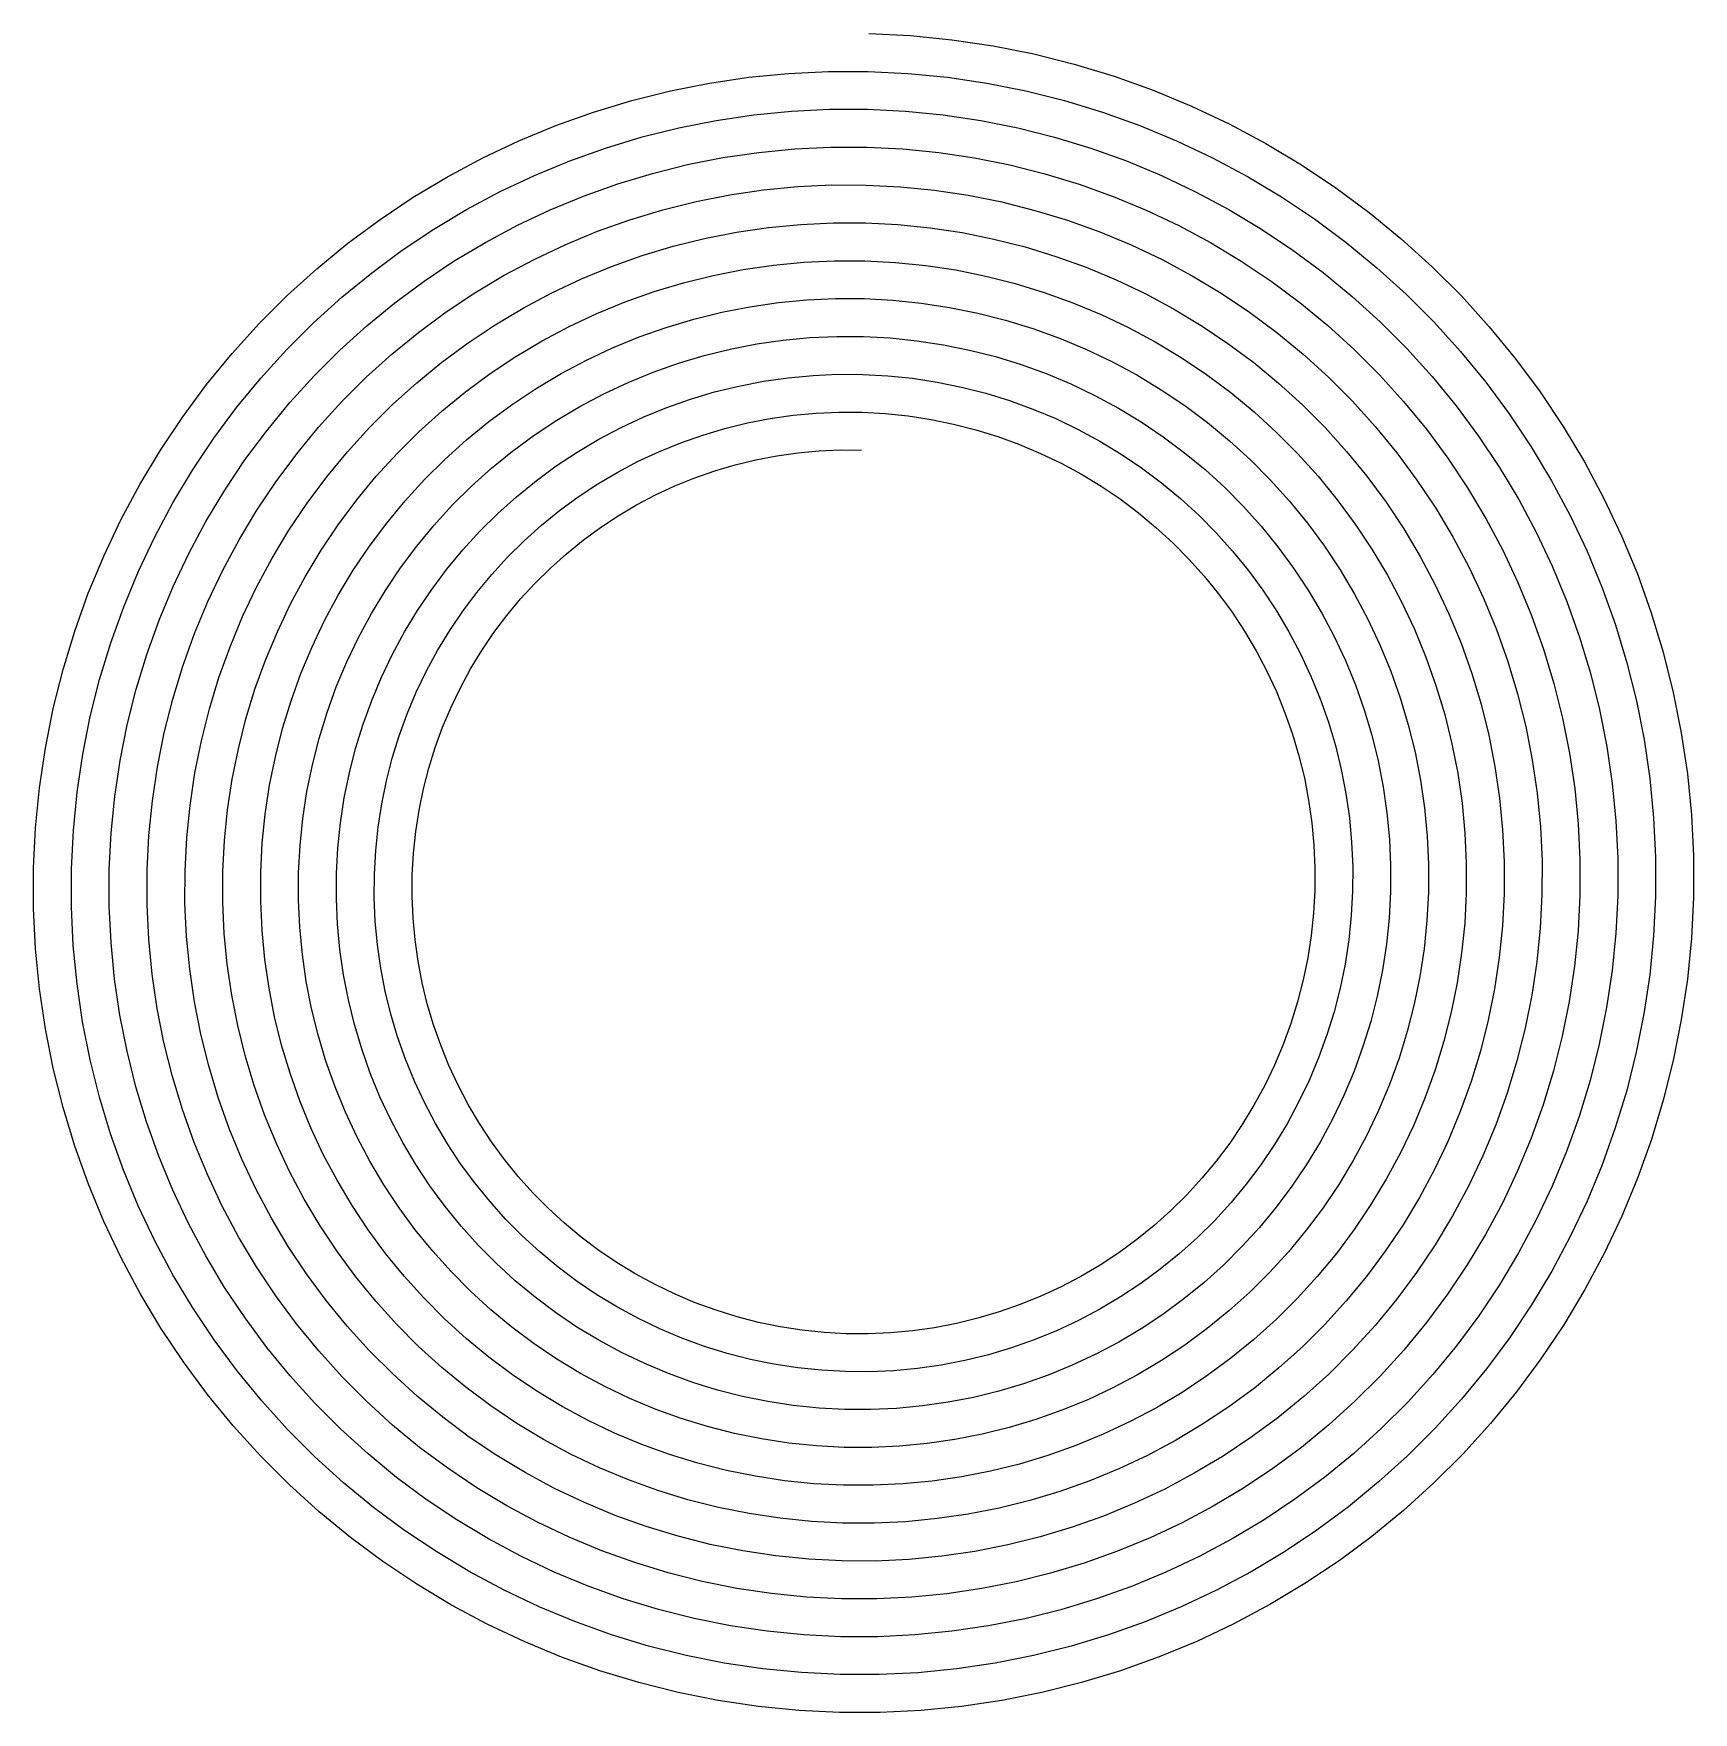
# Model space of a CAD drawing. Extents: x -13 to 13.3, y -13.1 to 13.4.
import ezdxf

# ---------------------------------------------------------------- set-up
doc = ezdxf.new("R2010")
doc.units = 0

msp = doc.modelspace()

# ---------------------------------------------------------------- linework, layer by layer
at = {"layer": 'NFC_COIL'}
for p, q in [((0.2347, 13.448), (0.894, 13.4156)), ((0.894, 13.4156), (1.5507, 13.3509)), ((1.5507, 13.3509), (2.2031, 13.2541)), ((2.2031, 13.2541), (2.8498, 13.1254)), ((2.8498, 13.1254), (3.4892, 12.9653)), ((-1.6652, 12.7558), (-1.0369, 12.8175)), ((-1.0369, 12.8175), (-0.4066, 12.8483)), ((-0.4066, 12.8483), (0.2243, 12.848)), ((0.2243, 12.848), (0.8541, 12.8169)), ((0.8541, 12.8169), (1.4814, 12.7549)), ((3.4892, 12.9653), (4.1197, 12.774)), ((4.1197, 12.774), (4.7399, 12.5521)), ((-3.5227, 12.387), (-2.9096, 12.5403)), ((-2.9096, 12.5403), (-2.2899, 12.6634)), ((-2.2899, 12.6634), (-1.6652, 12.7558)), ((1.4814, 12.7549), (2.1047, 12.6622)), ((2.1047, 12.6622), (2.7225, 12.5391)), ((2.7225, 12.5391), (3.3333, 12.3859)), ((4.7399, 12.5521), (5.3482, 12.3001)), ((-4.1277, 12.2036), (-3.5227, 12.387)), ((-0.9885, 12.2195), (-0.3876, 12.2486)), ((-0.3876, 12.2486), (0.2138, 12.2481)), ((0.2138, 12.2481), (0.8142, 12.2182)), ((3.3333, 12.3859), (3.9356, 12.2029)), ((5.3482, 12.3001), (5.9432, 12.0186)), ((-5.3079, 11.7488), (-4.7233, 11.9908)), ((-4.7233, 11.9908), (-4.1277, 12.2036)), ((-2.774, 11.9559), (-2.1831, 12.0729)), ((-2.1831, 12.0729), (-1.5875, 12.1609)), ((-1.5875, 12.1609), (-0.9885, 12.2195)), ((0.8142, 12.2182), (1.4122, 12.1589)), ((1.4122, 12.1589), (2.0063, 12.0703)), ((2.0063, 12.0703), (2.5952, 11.9528)), ((3.9356, 12.2029), (4.5279, 11.9907)), ((4.5279, 11.9907), (5.109, 11.7498)), ((5.9432, 12.0186), (6.5235, 11.7084)), ((-5.8801, 11.4784), (-5.3079, 11.7488)), ((-3.9355, 11.6353), (-3.3586, 11.8098)), ((-3.3586, 11.8098), (-2.774, 11.9559)), ((2.5952, 11.9528), (3.1773, 11.8065)), ((3.1773, 11.8065), (3.7514, 11.6319)), ((5.109, 11.7498), (5.6773, 11.4808)), ((6.5235, 11.7084), (7.0877, 11.3703)), ((-6.4386, 11.1801), (-5.8801, 11.4784)), ((-4.5034, 11.4325), (-3.9355, 11.6353)), ((-2.6384, 11.3714), (-2.0764, 11.4825)), ((-2.0764, 11.4825), (-1.5099, 11.5659)), ((-1.5099, 11.5659), (-0.9401, 11.6214)), ((-0.9401, 11.6214), (-0.3686, 11.6489)), ((-0.3686, 11.6489), (0.2033, 11.6482)), ((0.2033, 11.6482), (0.7743, 11.6195)), ((0.7743, 11.6195), (1.343, 11.5629)), ((1.343, 11.5629), (1.908, 11.4784)), ((1.908, 11.4784), (2.4679, 11.3664)), ((3.7514, 11.6319), (4.316, 11.4294)), ((5.6773, 11.4808), (6.2315, 11.1843)), ((-6.982, 10.8547), (-6.4386, 11.1801)), ((-5.6066, 10.9444), (-5.0609, 11.202)), ((-5.0609, 11.202), (-4.5034, 11.4325)), ((-3.7432, 11.0669), (-3.1944, 11.2327)), ((-3.1944, 11.2327), (-2.6384, 11.3714)), ((2.4679, 11.3664), (3.0214, 11.2271)), ((3.0214, 11.2271), (3.5672, 11.0609)), ((4.316, 11.4294), (4.8697, 11.1996)), ((4.8697, 11.1996), (5.4113, 10.943)), ((6.2315, 11.1843), (6.7703, 10.8611)), ((7.0877, 11.3703), (7.6344, 11.0049)), ((-6.1392, 10.6602), (-5.6066, 10.9444)), ((-4.2835, 10.8743), (-3.7432, 11.0669)), ((-1.9696, 10.8921), (-1.4322, 10.971)), ((-1.4322, 10.971), (-0.8918, 11.0234)), ((-0.8918, 11.0234), (-0.3496, 11.0492)), ((-0.3496, 11.0492), (0.1928, 11.0483)), ((0.1928, 11.0483), (0.7344, 11.0209)), ((0.7344, 11.0209), (1.2738, 10.9669)), ((1.2738, 10.9669), (1.8096, 10.8866)), ((3.5672, 11.0609), (4.104, 10.8681)), ((5.4113, 10.943), (5.9395, 10.6602)), ((7.6344, 11.0049), (8.1623, 10.6134)), ((-7.5089, 10.5028), (-6.982, 10.8547)), ((-6.6574, 10.35), (-6.1392, 10.6602)), ((-5.333, 10.4104), (-4.8138, 10.6552)), ((-4.8138, 10.6552), (-4.2835, 10.8743)), ((-3.551, 10.4985), (-3.0303, 10.6556)), ((-3.0303, 10.6556), (-2.5027, 10.7869)), ((-2.5027, 10.7869), (-1.9696, 10.8921)), ((1.8096, 10.8866), (2.3406, 10.7801)), ((2.3406, 10.7801), (2.8655, 10.6477)), ((2.8655, 10.6477), (3.3831, 10.4898)), ((4.104, 10.8681), (4.6305, 10.6494)), ((4.6305, 10.6494), (5.1454, 10.4051)), ((5.9395, 10.6602), (6.4529, 10.3519)), ((6.7703, 10.8611), (7.2924, 10.5119)), ((-8.0181, 10.1254), (-7.5089, 10.5028)), ((-5.8397, 10.1402), (-5.333, 10.4104)), ((-4.0636, 10.316), (-3.551, 10.4985)), ((-1.8628, 10.3017), (-1.3545, 10.376)), ((-1.3545, 10.376), (-0.8434, 10.4253)), ((-0.8434, 10.4253), (-0.3307, 10.4495)), ((-0.3307, 10.4495), (0.1824, 10.4484)), ((0.1824, 10.4484), (0.6945, 10.4222)), ((0.6945, 10.4222), (1.2045, 10.3709)), ((3.3831, 10.4898), (3.8921, 10.3068)), ((5.1454, 10.4051), (5.6474, 10.136)), ((7.2924, 10.5119), (7.7966, 10.1377)), ((8.1623, 10.6134), (8.6702, 10.1965)), ((-8.5084, 9.7233), (-8.0181, 10.1254)), ((-7.1599, 10.0147), (-6.6574, 10.35)), ((-6.3328, 9.8454), (-5.8397, 10.1402)), ((-5.0594, 9.8764), (-4.5668, 10.1085)), ((-4.5668, 10.1085), (-4.0636, 10.316)), ((-2.8662, 10.0785), (-2.3671, 10.2024)), ((-2.3671, 10.2024), (-1.8628, 10.3017)), ((1.2045, 10.3709), (1.7112, 10.2947)), ((1.7112, 10.2947), (2.2133, 10.1937)), ((2.2133, 10.1937), (2.7096, 10.0683)), ((3.8921, 10.3068), (4.3912, 10.0991)), ((5.6474, 10.136), (6.1355, 9.8427)), ((6.4529, 10.3519), (6.9504, 10.019)), ((7.7966, 10.1377), (8.2816, 9.7394)), ((8.6702, 10.1965), (9.1569, 9.7554)), ((-7.6456, 9.655), (-7.1599, 10.0147)), ((-6.811, 9.5266), (-6.3328, 9.8454)), ((-5.5403, 9.6203), (-5.0594, 9.8764)), ((-3.8437, 9.7578), (-3.3588, 9.9302)), ((-3.3588, 9.9302), (-2.8662, 10.0785)), ((-0.795, 9.8273), (-0.3117, 9.8498)), ((-0.3117, 9.8498), (0.1719, 9.8485)), ((0.1719, 9.8485), (0.6546, 9.8235)), ((2.7096, 10.0683), (3.1989, 9.9188)), ((3.1989, 9.9188), (3.6801, 9.7455)), ((4.3912, 10.0991), (4.8794, 9.8673)), ((4.8794, 9.8673), (5.3554, 9.6119)), ((6.1355, 9.8427), (6.6084, 9.526)), ((6.9504, 10.019), (7.4308, 9.6621)), ((-8.9785, 9.2975), (-8.5084, 9.7233)), ((-8.1132, 9.2718), (-7.6456, 9.655)), ((-6.0082, 9.3408), (-5.5403, 9.6203)), ((-4.3198, 9.5617), (-3.8437, 9.7578)), ((-2.7021, 9.5014), (-2.2315, 9.618)), ((-2.2315, 9.618), (-1.7561, 9.7113)), ((-1.7561, 9.7113), (-1.2768, 9.7811)), ((-1.2768, 9.7811), (-0.795, 9.8273)), ((0.6546, 9.8235), (1.1353, 9.7749)), ((1.1353, 9.7749), (1.6128, 9.7028)), ((1.6128, 9.7028), (2.086, 9.6074)), ((2.086, 9.6074), (2.5537, 9.489)), ((3.6801, 9.7455), (4.152, 9.5489)), ((5.3554, 9.6119), (5.8181, 9.3336)), ((7.4308, 9.6621), (7.8929, 9.2823)), ((8.2816, 9.7394), (8.7463, 9.3179)), ((9.1569, 9.7554), (9.6212, 9.2911)), ((-7.2731, 9.1846), (-6.811, 9.5266)), ((-6.462, 9.0385), (-6.0082, 9.3408)), ((-5.2409, 9.1003), (-4.7859, 9.3424)), ((-4.7859, 9.3424), (-4.3198, 9.5617)), ((-3.6238, 9.1995), (-3.1665, 9.3618)), ((-3.1665, 9.3618), (-2.7021, 9.5014)), ((2.5537, 9.489), (3.0147, 9.3478)), ((3.0147, 9.3478), (3.4681, 9.1842)), ((4.152, 9.5489), (4.6134, 9.3295)), ((4.6134, 9.3295), (5.0634, 9.0878)), ((5.8181, 9.3336), (6.2664, 9.033)), ((6.6084, 9.526), (7.065, 9.1865)), ((8.7463, 9.3179), (9.1896, 8.8743)), ((-9.4273, 8.8489), (-8.9785, 9.2975)), ((-8.5617, 8.8659), (-8.1132, 9.2718)), ((-7.7181, 8.8202), (-7.2731, 9.1846)), ((-5.6836, 8.8362), (-5.2409, 9.1003)), ((-4.0727, 9.0149), (-3.6238, 9.1995)), ((-2.0959, 9.0335), (-1.6493, 9.1208)), ((-1.6493, 9.1208), (-1.1992, 9.1861)), ((-1.1992, 9.1861), (-0.7466, 9.2292)), ((-0.7466, 9.2292), (-0.2927, 9.2501)), ((-0.2927, 9.2501), (0.1614, 9.2486)), ((0.1614, 9.2486), (0.6147, 9.2249)), ((0.6147, 9.2249), (1.0661, 9.1789)), ((1.0661, 9.1789), (1.5144, 9.1109)), ((1.5144, 9.1109), (1.9587, 9.0211)), ((3.4681, 9.1842), (3.9127, 8.9987)), ((5.0634, 9.0878), (5.5007, 8.8244)), ((7.065, 9.1865), (7.5042, 8.8252)), ((7.8929, 9.2823), (8.3356, 8.8804)), ((9.6212, 9.2911), (10.0619, 8.8047)), ((-9.8537, 8.3787), (-9.4273, 8.8489)), ((-8.9898, 8.4383), (-8.5617, 8.8659)), ((-8.1449, 8.4343), (-7.7181, 8.8202)), ((-6.9006, 8.7143), (-6.462, 9.0385)), ((-6.1131, 8.5505), (-5.6836, 8.8362)), ((-4.9414, 8.5804), (-4.5123, 8.8084)), ((-4.5123, 8.8084), (-4.0727, 9.0149)), ((-3.4039, 8.6413), (-2.9743, 8.7934)), ((-2.9743, 8.7934), (-2.5379, 8.9243)), ((-2.5379, 8.9243), (-2.0959, 9.0335)), ((1.9587, 9.0211), (2.3977, 8.9096)), ((2.3977, 8.9096), (2.8306, 8.7767)), ((3.9127, 8.9987), (4.3475, 8.7916)), ((4.3475, 8.7916), (4.7713, 8.5636)), ((5.5007, 8.8244), (5.9244, 8.54)), ((6.2664, 9.033), (6.6992, 8.7109)), ((7.5042, 8.8252), (7.925, 8.443)), ((8.3356, 8.8804), (8.758, 8.4575)), ((9.1896, 8.8743), (9.6104, 8.4096)), ((10.0619, 8.8047), (10.4782, 8.2975)), ((-7.323, 8.3687), (-6.9006, 8.7143)), ((-6.5282, 8.2439), (-6.1131, 8.5505)), ((-5.359, 8.3315), (-4.9414, 8.5804)), ((-3.8257, 8.4681), (-3.4039, 8.6413)), ((-1.9603, 8.449), (-1.5425, 8.5304)), ((-1.5425, 8.5304), (-1.1215, 8.5912)), ((-1.1215, 8.5912), (-0.6982, 8.6312)), ((-0.6982, 8.6312), (-0.2737, 8.6504)), ((-0.2737, 8.6504), (0.151, 8.6487)), ((0.151, 8.6487), (0.5748, 8.6262)), ((0.5748, 8.6262), (0.9969, 8.5829)), ((0.9969, 8.5829), (1.416, 8.5191)), ((1.416, 8.5191), (1.8314, 8.4347)), ((2.8306, 8.7767), (3.2562, 8.6229)), ((3.2562, 8.6229), (3.6735, 8.4484)), ((4.7713, 8.5636), (5.1833, 8.3152)), ((5.9244, 8.54), (6.3334, 8.2353)), ((6.6992, 8.7109), (7.1155, 8.3681)), ((-10.2567, 7.888), (-9.8537, 8.3787)), ((-9.3966, 7.9901), (-8.9898, 8.4383)), ((-8.5523, 8.0277), (-8.1449, 8.4343)), ((-7.7281, 8.0027), (-7.323, 8.3687)), ((-5.7641, 8.0624), (-5.359, 8.3315)), ((-4.642, 8.0605), (-4.2388, 8.2743)), ((-4.2388, 8.2743), (-3.8257, 8.4681)), ((-2.782, 8.2251), (-2.3738, 8.3471)), ((-2.3738, 8.3471), (-1.9603, 8.449)), ((1.8314, 8.4347), (2.2418, 8.3302)), ((2.2418, 8.3302), (2.6464, 8.2057)), ((3.6735, 8.4484), (4.0815, 8.2538)), ((4.0815, 8.2538), (4.4793, 8.0395)), ((5.1833, 8.3152), (5.5824, 8.047)), ((7.1155, 8.3681), (7.5144, 8.0055)), ((7.925, 8.443), (8.3264, 8.0407)), ((8.758, 8.4575), (9.1589, 8.0145)), ((9.6104, 8.4096), (10.0078, 7.925)), ((10.4782, 8.2975), (10.8689, 7.7706)), ((-9.781, 7.5222), (-9.3966, 7.9901)), ((-8.9395, 7.6014), (-8.5523, 8.0277)), ((-8.1149, 7.617), (-7.7281, 8.0027)), ((-6.9279, 7.9172), (-6.5282, 8.2439)), ((-6.1557, 7.7735), (-5.7641, 8.0624)), ((-5.0344, 7.8269), (-4.642, 8.0605)), ((-3.5787, 7.9213), (-3.184, 8.083)), ((-3.184, 8.083), (-2.782, 8.2251)), ((-1.4358, 7.94), (-1.0438, 7.9962)), ((-1.0438, 7.9962), (-0.6499, 8.0331)), ((-0.6499, 8.0331), (-0.2548, 8.0507)), ((-0.2548, 8.0507), (0.1405, 8.0488)), ((0.1405, 8.0488), (0.5349, 8.0275)), ((0.5349, 8.0275), (0.9277, 7.9869)), ((0.9277, 7.9869), (1.3177, 7.9272)), ((2.6464, 8.2057), (3.0442, 8.0616)), ((3.0442, 8.0616), (3.4342, 7.8982)), ((4.4793, 8.0395), (4.8659, 7.806)), ((5.5824, 8.047), (5.9677, 7.7597)), ((6.3334, 8.2353), (6.7269, 7.911)), ((7.5144, 8.0055), (7.8948, 7.6239)), ((8.3264, 8.0407), (8.7073, 7.6193)), ((9.1589, 8.0145), (9.5374, 7.5525)), ((-10.6352, 7.3779), (-10.2567, 7.888)), ((-7.3113, 7.5711), (-6.9279, 7.9172)), ((-6.5328, 7.4656), (-6.1557, 7.7735)), ((-5.4152, 7.5743), (-5.0344, 7.8269)), ((-4.3426, 7.5405), (-3.9652, 7.7403)), ((-3.9652, 7.7403), (-3.5787, 7.9213)), ((-2.5898, 7.6567), (-2.2097, 7.77)), ((-2.2097, 7.77), (-1.8247, 7.8645)), ((-1.8247, 7.8645), (-1.4358, 7.94)), ((1.3177, 7.9272), (1.7041, 7.8484)), ((1.7041, 7.8484), (2.0859, 7.7508)), ((2.0859, 7.7508), (2.4622, 7.6346)), ((3.4342, 7.8982), (3.8156, 7.716)), ((3.8156, 7.716), (4.1873, 7.5153)), ((4.8659, 7.806), (5.2404, 7.554)), ((5.9677, 7.7597), (6.3382, 7.4539)), ((6.7269, 7.911), (7.1037, 7.568)), ((10.0078, 7.925), (10.3808, 7.4216)), ((10.8689, 7.7706), (11.2331, 7.2254)), ((-10.1422, 7.0359), (-9.781, 7.5222)), ((-9.3054, 7.1564), (-8.9395, 7.6014)), ((-8.4824, 7.2127), (-8.1149, 7.617)), ((-7.6774, 7.2064), (-7.3113, 7.5711)), ((-6.8945, 7.1394), (-6.5328, 7.4656)), ((-5.7832, 7.3031), (-5.4152, 7.5743)), ((-4.7099, 7.3223), (-4.3426, 7.5405)), ((-3.3317, 7.3745), (-2.9641, 7.5248)), ((-2.9641, 7.5248), (-2.5898, 7.6567)), ((-0.6015, 7.4351), (-0.2358, 7.451)), ((-0.2358, 7.451), (0.13, 7.4489)), ((0.13, 7.4489), (0.4951, 7.4288)), ((2.4622, 7.6346), (2.8322, 7.5002)), ((2.8322, 7.5002), (3.195, 7.3479)), ((4.1873, 7.5153), (4.5485, 7.2969)), ((5.2404, 7.554), (5.6019, 7.2841)), ((6.3382, 7.4539), (6.6931, 7.1305)), ((7.1037, 7.568), (7.4632, 7.2071)), ((7.8948, 7.6239), (8.2558, 7.2242)), ((8.7073, 7.6193), (9.067, 7.18)), ((9.5374, 7.5525), (9.8927, 7.0727)), ((-10.9884, 6.8496), (-10.6352, 7.3779)), ((-8.8298, 6.7907), (-8.4824, 7.2127)), ((-8.0253, 6.824), (-7.6774, 7.2064)), ((-6.1377, 7.0141), (-5.7832, 7.3031)), ((-5.0662, 7.0862), (-4.7099, 7.3223)), ((-4.0431, 7.0206), (-3.6916, 7.2063)), ((-3.6916, 7.2063), (-3.3317, 7.3745)), ((-2.3975, 7.0883), (-2.0456, 7.1929)), ((-2.0456, 7.1929), (-1.6891, 7.2801)), ((-1.6891, 7.2801), (-1.329, 7.3496)), ((-1.329, 7.3496), (-0.9662, 7.4013)), ((-0.9662, 7.4013), (-0.6015, 7.4351)), ((0.4951, 7.4288), (0.8584, 7.3909)), ((0.8584, 7.3909), (1.2193, 7.3353)), ((1.2193, 7.3353), (1.5767, 7.262)), ((1.5767, 7.262), (1.93, 7.1714)), ((3.195, 7.3479), (3.5496, 7.1781)), ((4.5485, 7.2969), (4.8984, 7.061)), ((5.6019, 7.2841), (5.9495, 6.9969)), ((7.4632, 7.2071), (7.8043, 6.8291)), ((8.2558, 7.2242), (8.5967, 6.8075)), ((10.3808, 7.4216), (10.7285, 6.9008)), ((11.2331, 7.2254), (11.5701, 6.6632)), ((-10.4792, 6.5322), (-10.1422, 7.0359)), ((-9.6492, 6.6939), (-9.3054, 7.1564)), ((-7.2399, 6.7958), (-6.8945, 7.1394)), ((-6.4777, 6.7078), (-6.1377, 7.0141)), ((-5.4107, 6.8327), (-5.0662, 7.0862)), ((-4.3853, 6.8177), (-4.0431, 7.0206)), ((-3.0846, 6.8277), (-2.7442, 6.9665)), ((-2.7442, 6.9665), (-2.3975, 7.0883)), ((1.93, 7.1714), (2.2781, 7.0636)), ((2.2781, 7.0636), (2.6203, 6.9389)), ((2.6203, 6.9389), (2.9557, 6.7977)), ((3.5496, 7.1781), (3.8953, 6.9912)), ((3.8953, 6.9912), (4.2311, 6.7877)), ((4.8984, 7.061), (5.2361, 6.8085)), ((5.9495, 6.9969), (6.2825, 6.6931)), ((6.6931, 7.1305), (7.0315, 6.7903)), ((9.067, 7.18), (9.4046, 6.7237)), ((9.8927, 7.0727), (10.2239, 6.5762)), ((-11.3153, 6.3045), (-10.9884, 6.8496)), ((-9.97, 6.2149), (-9.6492, 6.6939)), ((-9.1562, 6.3519), (-8.8298, 6.7907)), ((-8.3542, 6.4249), (-8.0253, 6.824)), ((-7.5682, 6.4354), (-7.2399, 6.7958)), ((-6.8024, 6.3851), (-6.4777, 6.7078)), ((-5.7425, 6.5625), (-5.4107, 6.8327)), ((-4.7172, 6.5981), (-4.3853, 6.8177)), ((-3.7437, 6.5006), (-3.4181, 6.6723)), ((-3.4181, 6.6723), (-3.0846, 6.8277)), ((-1.8814, 6.6158), (-1.5535, 6.6956)), ((-1.5535, 6.6956), (-1.2222, 6.7591)), ((-1.2222, 6.7591), (-0.8885, 6.8063)), ((-0.8885, 6.8063), (-0.5531, 6.837)), ((-0.5531, 6.837), (-0.2168, 6.8513)), ((-0.2168, 6.8513), (0.1195, 6.849)), ((2.9557, 6.7977), (3.2836, 6.6403)), ((4.2311, 6.7877), (4.5564, 6.568)), ((5.2361, 6.8085), (5.5609, 6.5398)), ((6.2825, 6.6931), (6.5999, 6.3735)), ((7.0315, 6.7903), (7.3527, 6.434)), ((7.8043, 6.8291), (8.1263, 6.435)), ((8.5967, 6.8075), (8.9165, 6.3748)), ((9.4046, 6.7237), (9.7193, 6.2516)), ((10.7285, 6.9008), (11.0501, 6.3637)), ((11.5701, 6.6632), (11.8789, 6.0853)), ((-10.7912, 6.0125), (-10.4792, 6.5322)), ((-8.6632, 6.0099), (-8.3542, 6.4249)), ((-7.8786, 6.0591), (-7.5682, 6.4354)), ((-7.1111, 6.0467), (-6.8024, 6.3851)), ((-6.0609, 6.2762), (-5.7425, 6.5625)), ((-5.0382, 6.3624), (-4.7172, 6.5981)), ((-4.0607, 6.313), (-3.7437, 6.5006)), ((-2.8376, 6.2809), (-2.5243, 6.4083)), ((-2.5243, 6.4083), (-2.2053, 6.52)), ((-2.2053, 6.52), (-1.8814, 6.6158)), ((3.2836, 6.6403), (3.6032, 6.4671)), ((3.6032, 6.4671), (3.9137, 6.2785)), ((4.5564, 6.568), (4.8703, 6.3328)), ((5.5609, 6.5398), (5.8718, 6.2556)), ((7.3527, 6.434), (7.6559, 6.0626)), ((8.1263, 6.435), (8.4284, 6.0258)), ((10.2239, 6.5762), (10.5302, 6.0643)), ((-11.6153, 5.7438), (-11.3153, 6.3045)), ((-10.2671, 5.7204), (-9.97, 6.2149)), ((-9.4608, 5.8975), (-9.1562, 6.3519)), ((-6.365, 5.9745), (-6.0609, 6.2762)), ((-5.3474, 6.111), (-5.0382, 6.3624)), ((-4.3683, 6.11), (-4.0607, 6.313)), ((-3.4443, 5.9807), (-3.1445, 6.1383)), ((-3.1445, 6.1383), (-2.8376, 6.2809)), ((3.9137, 6.2785), (4.2144, 6.0751)), ((4.8703, 6.3328), (5.1722, 6.0827)), ((5.8718, 6.2556), (6.1683, 5.9567)), ((6.5999, 6.3735), (6.9012, 6.0389)), ((8.9165, 6.3748), (9.2146, 5.9271)), ((9.7193, 6.2516), (10.0102, 5.7649)), ((11.0501, 6.3637), (11.3449, 5.8117)), ((-11.0774, 5.4778), (-10.7912, 6.0125)), ((-9.7429, 5.4284), (-9.4608, 5.8975)), ((-8.9517, 5.5801), (-8.6632, 6.0099)), ((-8.1703, 5.6679), (-7.8786, 6.0591)), ((-7.403, 5.6933), (-7.1111, 6.0467)), ((-6.654, 5.658), (-6.365, 5.9745)), ((-5.6441, 5.8446), (-5.3474, 6.111)), ((-4.9523, 5.6595), (-4.6657, 5.892)), ((-4.6657, 5.892), (-4.3683, 6.11)), ((-3.7361, 5.8084), (-3.4443, 5.9807)), ((4.2144, 6.0751), (4.5046, 5.8572)), ((4.5046, 5.8572), (4.7835, 5.6256)), ((5.1722, 6.0827), (5.4612, 5.8181)), ((6.1683, 5.9567), (6.4497, 5.6438)), ((6.9012, 6.0389), (7.1855, 5.6901)), ((7.6559, 6.0626), (7.9403, 5.6769)), ((8.4284, 6.0258), (8.71, 5.6025)), ((9.2146, 5.9271), (9.4903, 5.4654)), ((10.5302, 6.0643), (10.8109, 5.5382)), ((11.8789, 6.0853), (12.1589, 5.4932)), ((-11.8874, 5.1688), (-11.6153, 5.7438)), ((-10.5396, 5.2118), (-10.2671, 5.7204)), ((-8.4425, 5.2627), (-8.1703, 5.6679)), ((-7.6773, 5.3259), (-7.403, 5.6933)), ((-6.9274, 5.3276), (-6.654, 5.658)), ((-5.9275, 5.5639), (-5.6441, 5.8446)), ((-5.2273, 5.413), (-4.9523, 5.6595)), ((-4.2933, 5.4216), (-4.0193, 5.6219)), ((-4.0193, 5.6219), (-3.7361, 5.8084)), ((4.7835, 5.6256), (5.0506, 5.3807)), ((5.4612, 5.8181), (5.7367, 5.5399)), ((6.4497, 5.6438), (6.7151, 5.3176)), ((7.1855, 5.6901), (7.4523, 5.3279)), ((7.9403, 5.6769), (8.2054, 5.2779)), ((8.71, 5.6025), (8.9704, 5.166)), ((10.0102, 5.7649), (10.2769, 5.2646)), ((11.3449, 5.8117), (11.6121, 5.2461)), ((-11.3372, 4.9295), (-11.0774, 5.4778)), ((-10.0017, 4.9459), (-9.7429, 5.4284)), ((-9.2188, 5.1364), (-8.9517, 5.5801)), ((-7.9333, 4.9453), (-7.6773, 5.3259)), ((-7.1843, 4.9839), (-6.9274, 5.3276)), ((-6.1969, 5.2693), (-5.9275, 5.5639)), ((-5.49, 5.1532), (-5.2273, 5.413)), ((-4.5572, 5.2079), (-4.2933, 5.4216)), ((5.0506, 5.3807), (5.3051, 5.1231)), ((5.7367, 5.5399), (5.9981, 5.2487)), ((7.4523, 5.3279), (7.7008, 4.9533)), ((9.4903, 5.4654), (9.7429, 4.991)), ((10.8109, 5.5382), (11.0653, 4.9991)), ((12.1589, 5.4932), (12.4094, 4.8882)), ((-12.1311, 4.5809), (-11.8874, 5.1688)), ((-10.7869, 4.6903), (-10.5396, 5.2118)), ((-9.4639, 4.6799), (-9.2188, 5.1364)), ((-8.6947, 4.8444), (-8.4425, 5.2627)), ((-6.4517, 4.9618), (-6.1969, 5.2693)), ((-5.7398, 4.8807), (-5.49, 5.1532)), ((-4.8105, 4.9814), (-4.5572, 5.2079)), ((5.3051, 5.1231), (5.5466, 4.8535)), ((5.9981, 5.2487), (6.2448, 4.9451)), ((6.7151, 5.3176), (6.9642, 4.979)), ((8.2054, 5.2779), (8.4504, 4.8666)), ((8.9704, 5.166), (9.2089, 4.7175)), ((10.2769, 5.2646), (10.5186, 4.7521)), ((11.6121, 5.2461), (11.8512, 4.6683)), ((-11.5698, 4.369), (-11.3372, 4.9295)), ((-10.2367, 4.451), (-10.0017, 4.9459)), ((-8.9261, 4.414), (-8.6947, 4.8444)), ((-8.1705, 4.5523), (-7.9333, 4.9453)), ((-7.4241, 4.6279), (-7.1843, 4.9839)), ((-6.6913, 4.6419), (-6.4517, 4.9618)), ((-5.9761, 4.596), (-5.7398, 4.8807)), ((-5.0526, 4.7426), (-4.8105, 4.9814)), ((5.5466, 4.8535), (5.7744, 4.5726)), ((6.2448, 4.9451), (6.4761, 4.63)), ((6.9642, 4.979), (7.1961, 4.6287)), ((7.7008, 4.9533), (7.9305, 4.5671)), ((8.4504, 4.8666), (8.6749, 4.4439)), ((9.7429, 4.991), (9.9718, 4.505)), ((11.0653, 4.9991), (11.2929, 4.4484)), ((12.4094, 4.8882), (12.6299, 4.2719)), ((-12.3457, 3.9816), (-12.1311, 4.5809)), ((-11.0085, 4.157), (-10.7869, 4.6903)), ((-9.6864, 4.2118), (-9.4639, 4.6799)), ((-8.3882, 4.148), (-8.1705, 4.5523)), ((-7.6464, 4.2603), (-7.4241, 4.6279)), ((-6.915, 4.3105), (-6.6913, 4.6419)), ((-6.1983, 4.2999), (-5.9761, 4.596)), ((-5.2828, 4.492), (-5.0526, 4.7426)), ((5.7744, 4.5726), (5.988, 4.2811)), ((6.4761, 4.63), (6.6915, 4.3041)), ((7.1961, 4.6287), (7.4105, 4.2677)), ((7.9305, 4.5671), (8.1408, 4.1704)), ((9.2089, 4.7175), (9.425, 4.258)), ((10.5186, 4.7521), (10.7347, 4.2285)), ((11.8512, 4.6683), (12.0615, 4.0797)), ((-11.7747, 3.7974), (-11.5698, 4.369)), ((-10.4471, 3.945), (-10.2367, 4.451)), ((-9.1362, 3.9725), (-8.9261, 4.414)), ((-7.8504, 3.882), (-7.6464, 4.2603)), ((-7.1222, 3.9683), (-6.915, 4.3105)), ((-6.4058, 3.9931), (-6.1983, 4.2999)), ((-5.5005, 4.2302), (-5.2828, 4.492)), ((5.988, 4.2811), (6.1869, 3.9795)), ((6.6915, 4.3041), (6.8906, 3.9683)), ((7.4105, 4.2677), (7.6068, 3.8968)), ((8.6749, 4.4439), (8.8782, 4.011)), ((9.425, 4.258), (9.6182, 3.7887)), ((9.9718, 4.505), (10.1764, 4.0086)), ((11.2929, 4.4484), (11.4932, 3.8874)), ((12.6299, 4.2719), (12.8198, 3.6458)), ((-11.2036, 3.6133), (-11.0085, 4.157)), ((-9.8858, 3.7331), (-9.6864, 4.2118)), ((-8.586, 3.7333), (-8.3882, 4.148)), ((-6.5981, 3.6762), (-6.4058, 3.9931)), ((-5.7053, 3.9579), (-5.5005, 4.2302)), ((8.1408, 4.1704), (8.3314, 3.764)), ((8.8782, 4.011), (9.0599, 3.5688)), ((10.1764, 4.0086), (10.3564, 3.5029)), ((10.7347, 4.2285), (10.9248, 3.6952)), ((12.0615, 4.0797), (12.2427, 3.4816)), ((-12.5307, 3.3723), (-12.3457, 3.9816)), ((-11.9513, 3.2163), (-11.7747, 3.7974)), ((-10.6326, 3.4291), (-10.4471, 3.945)), ((-10.0616, 3.2449), (-9.8858, 3.7331)), ((-9.3245, 3.5211), (-9.1362, 3.9725)), ((-8.7632, 3.3092), (-8.586, 3.7333)), ((-8.0357, 3.494), (-7.8504, 3.882)), ((-7.3126, 3.6161), (-7.1222, 3.9683)), ((-5.8966, 3.6757), (-5.7053, 3.9579)), ((6.1869, 3.9795), (6.3706, 3.6688)), ((6.8906, 3.9683), (7.0728, 3.6232)), ((7.6068, 3.8968), (7.7846, 3.5169)), ((8.3314, 3.764), (8.5017, 3.3489)), ((9.6182, 3.7887), (9.7881, 3.3107)), ((11.4932, 3.8874), (11.6656, 3.3175)), ((-11.372, 3.0604), (-11.2036, 3.6133)), ((-9.4905, 3.0608), (-9.3245, 3.5211)), ((-8.2019, 3.0972), (-8.0357, 3.494)), ((-7.4855, 3.2548), (-7.3126, 3.6161)), ((-6.7747, 3.3501), (-6.5981, 3.6762)), ((-6.074, 3.3842), (-5.8966, 3.6757)), ((6.3706, 3.6688), (6.5388, 3.3497)), ((7.0728, 3.6232), (7.2378, 3.2699)), ((7.7846, 3.5169), (7.9434, 3.129)), ((9.0599, 3.5688), (9.2197, 3.1185)), ((10.3564, 3.5029), (10.5113, 2.9893)), ((10.9248, 3.6952), (11.0885, 3.1534)), ((12.2427, 3.4816), (12.3942, 2.8757)), ((12.8198, 3.6458), (12.9787, 3.0113)), ((-12.6857, 2.7543), (-12.5307, 3.3723)), ((-12.0993, 2.627), (-11.9513, 3.2163)), ((-10.7926, 2.9045), (-10.6326, 3.4291)), ((-10.2132, 2.7486), (-10.0616, 3.2449)), ((-8.9195, 2.8766), (-8.7632, 3.3092)), ((-7.6406, 2.8852), (-7.4855, 3.2548)), ((-6.9353, 3.0155), (-6.7747, 3.3501)), ((-6.2369, 3.0842), (-6.074, 3.3842)), ((6.5388, 3.3497), (6.691, 3.0229)), ((7.2378, 3.2699), (7.3852, 2.9091)), ((8.5017, 3.3489), (8.6513, 2.9262)), ((9.7881, 3.3107), (9.9342, 2.8252)), ((11.6656, 3.3175), (11.8097, 2.7401)), ((-11.513, 2.4997), (-11.372, 3.0604)), ((-9.6338, 2.5926), (-9.4905, 3.0608)), ((-8.3484, 2.6925), (-8.2019, 3.0972)), ((-7.0793, 2.6733), (-6.9353, 3.0155)), ((-6.385, 2.7763), (-6.2369, 3.0842)), ((6.691, 3.0229), (6.8269, 2.6892)), ((7.9434, 3.129), (8.083, 2.734)), ((8.6513, 2.9262), (8.78, 2.4969)), ((9.2197, 3.1185), (9.3571, 2.661)), ((10.5113, 2.9893), (10.6408, 2.4688)), ((11.0885, 3.1534), (11.2253, 2.6045)), ((12.9787, 3.0113), (13.1062, 2.37)), ((-12.8102, 2.1293), (-12.6857, 2.7543)), ((-10.9267, 2.3724), (-10.7926, 2.9045)), ((-10.3403, 2.2451), (-10.2132, 2.7486)), ((-9.0544, 2.4367), (-8.9195, 2.8766)), ((-8.475, 2.2808), (-8.3484, 2.6925)), ((-7.7774, 2.5083), (-7.6406, 2.8852)), ((-7.2064, 2.3241), (-7.0793, 2.6733)), ((-6.518, 2.4613), (-6.385, 2.7763)), ((6.8269, 2.6892), (6.9462, 2.3495)), ((7.3852, 2.9091), (7.5146, 2.5417)), ((8.083, 2.734), (8.2029, 2.3328)), ((9.3571, 2.661), (9.4718, 2.1976)), ((9.9342, 2.8252), (10.0563, 2.3332)), ((11.8097, 2.7401), (11.9253, 2.1565)), ((12.3942, 2.8757), (12.5158, 2.2632)), ((-12.2183, 2.0309), (-12.0993, 2.627)), ((-11.6264, 1.9326), (-11.513, 2.4997)), ((-9.754, 2.1178), (-9.6338, 2.5926)), ((-9.1676, 1.9905), (-9.0544, 2.4367)), ((-7.8956, 2.1249), (-7.7774, 2.5083)), ((-6.6353, 2.14), (-6.518, 2.4613)), ((7.5146, 2.5417), (7.6258, 2.1687)), ((8.78, 2.4969), (8.8874, 2.062)), ((10.6408, 2.4688), (10.7445, 1.9429)), ((11.2253, 2.6045), (11.3349, 2.0497)), ((-12.9039, 1.4987), (-12.8102, 2.1293)), ((-11.0345, 1.8342), (-10.9267, 2.3724)), ((-10.4427, 1.7358), (-10.3403, 2.2451)), ((-8.5813, 1.8632), (-8.475, 2.2808)), ((-7.3163, 1.9689), (-7.2064, 2.3241)), ((-6.7369, 1.813), (-6.6353, 2.14)), ((6.9462, 2.3495), (7.0486, 2.0045)), ((7.6258, 2.1687), (7.7184, 1.7908)), ((8.2029, 2.3328), (8.3029, 1.9264)), ((9.4718, 2.1976), (9.5636, 1.7294)), ((10.0563, 2.3332), (10.1541, 1.8362)), ((11.9253, 2.1565), (12.0121, 1.5681)), ((12.5158, 2.2632), (12.6071, 1.6458)), ((13.1062, 2.37), (13.202, 1.7234)), ((-12.3079, 1.4295), (-12.2183, 2.0309)), ((-11.7119, 1.3603), (-11.6264, 1.9326)), ((-9.8508, 1.6374), (-9.754, 2.1178)), ((-9.2589, 1.539), (-9.1676, 1.9905)), ((-8.667, 1.4406), (-8.5813, 1.8632)), ((-7.995, 1.7359), (-7.8956, 2.1249)), ((-7.4086, 1.6086), (-7.3163, 1.9689)), ((7.0486, 2.0045), (7.1339, 1.6552)), ((8.3029, 1.9264), (8.3828, 1.5159)), ((8.8874, 2.062), (8.9732, 1.6226)), ((10.7445, 1.9429), (10.8222, 1.4128)), ((11.3349, 2.0497), (11.4172, 1.4904)), ((-11.1159, 1.2911), (-11.0345, 1.8342)), ((-10.5199, 1.2218), (-10.4427, 1.7358)), ((-9.9239, 1.1526), (-9.8508, 1.6374)), ((-8.0751, 1.3423), (-7.995, 1.7359)), ((-7.4833, 1.2439), (-7.4086, 1.6086)), ((-6.8223, 1.4813), (-6.7369, 1.813)), ((7.1339, 1.6552), (7.2019, 1.3023)), ((7.7184, 1.7908), (7.7924, 1.4091)), ((8.9732, 1.6226), (9.0374, 1.1798)), ((9.5636, 1.7294), (9.6323, 1.2574)), ((10.1541, 1.8362), (10.2273, 1.3351)), ((12.6071, 1.6458), (12.668, 1.0248)), ((13.202, 1.7234), (13.266, 1.0732)), ((-12.9666, 0.8641), (-12.9039, 1.4987)), ((-12.3679, 0.8242), (-12.3079, 1.4295)), ((-11.7692, 0.7843), (-11.7119, 1.3603)), ((-9.3279, 1.0834), (-9.2589, 1.539)), ((-8.7319, 1.0142), (-8.667, 1.4406)), ((-8.1359, 0.945), (-8.0751, 1.3423)), ((-6.8914, 1.1455), (-6.8223, 1.4813)), ((7.7924, 1.4091), (7.8475, 1.0244)), ((8.3828, 1.5159), (8.4424, 1.1021)), ((10.2273, 1.3351), (10.2758, 0.8313)), ((10.8222, 1.4128), (10.8739, 0.8797)), ((11.4172, 1.4904), (11.4719, 0.928)), ((12.0121, 1.5681), (12.0699, 0.9764)), ((-11.1705, 0.7444), (-11.1159, 1.2911)), ((-10.5719, 0.7045), (-10.5199, 1.2218)), ((-9.9732, 0.6646), (-9.9239, 1.1526)), ((-9.3745, 0.6247), (-9.3279, 1.0834)), ((-7.5399, 0.8757), (-7.4833, 1.2439)), ((-6.9439, 0.8065), (-6.8914, 1.1455)), ((7.2019, 1.3023), (7.2525, 0.9468)), ((8.4424, 1.1021), (8.4817, 0.6861)), ((9.0374, 1.1798), (9.0797, 0.7345)), ((9.6323, 1.2574), (9.6778, 0.7829)), ((13.266, 1.0732), (13.298, 0.4208)), ((-12.998, 0.2269), (-12.9666, 0.8641)), ((-12.3981, 0.2164), (-12.3679, 0.8242)), ((-8.7758, 0.5848), (-8.7319, 1.0142)), ((-8.1772, 0.5449), (-8.1359, 0.945)), ((-7.5785, 0.505), (-7.5399, 0.8757)), ((-6.9798, 0.4651), (-6.9439, 0.8065)), ((7.2525, 0.9468), (7.2856, 0.5894)), ((7.8475, 1.0244), (7.8836, 0.6378)), ((10.2758, 0.8313), (10.2995, 0.3259)), ((10.8739, 0.8797), (10.8992, 0.3449)), ((11.4719, 0.928), (11.4989, 0.3639)), ((12.0699, 0.9764), (12.0986, 0.3829)), ((12.668, 1.0248), (12.6983, 0.4018)), ((-11.7982, 0.2059), (-11.7692, 0.7843)), ((-11.1983, 0.1955), (-11.1705, 0.7444)), ((-10.5984, 0.185), (-10.5719, 0.7045)), ((-9.9985, 0.1745), (-9.9732, 0.6646)), ((-9.3986, 0.1641), (-9.3745, 0.6247)), ((-8.7987, 0.1536), (-8.7758, 0.5848)), ((-8.1988, 0.1431), (-8.1772, 0.5449)), ((7.2856, 0.5894), (7.301, 0.231)), ((7.8836, 0.6378), (7.9007, 0.25)), ((8.4817, 0.6861), (8.5004, 0.269)), ((9.0797, 0.7345), (9.1001, 0.288)), ((9.6778, 0.7829), (9.6998, 0.3069)), ((-7.5988, 0.1326), (-7.5785, 0.505)), ((-6.9989, 0.1222), (-6.9798, 0.4651)), ((8.5004, 0.269), (8.4987, -0.1483)), ((9.1001, 0.288), (9.0986, -0.1588)), ((9.6998, 0.3069), (9.6985, -0.1693)), ((10.2995, 0.3259), (10.2984, -0.1798)), ((10.8992, 0.3449), (10.8983, -0.1902)), ((11.4989, 0.3639), (11.4982, -0.2007)), ((12.0986, 0.3829), (12.0982, -0.2112)), ((12.6983, 0.4018), (12.6981, -0.2216)), ((13.298, 0.4208), (13.298, -0.2321)), ((-12.9982, -0.4113), (-12.998, 0.2269)), ((-12.3985, -0.3923), (-12.3981, 0.2164)), ((-11.7988, -0.3734), (-11.7982, 0.2059)), ((-11.1991, -0.3544), (-11.1983, 0.1955)), ((-10.5994, -0.3354), (-10.5984, 0.185)), ((-9.9997, -0.3164), (-9.9985, 0.1745)), ((-9.4, -0.2975), (-9.3986, 0.1641)), ((-8.8003, -0.2785), (-8.7987, 0.1536)), ((-8.2006, -0.2595), (-8.1988, 0.1431)), ((-7.6009, -0.2405), (-7.5988, 0.1326)), ((-7.0012, -0.2215), (-6.9989, 0.1222)), ((7.301, 0.231), (7.2989, -0.1274)), ((7.9007, 0.25), (7.8988, -0.1379)), ((-8.1826, -0.662), (-8.2006, -0.2595)), ((-7.5846, -0.6136), (-7.6009, -0.2405)), ((-6.9866, -0.5652), (-7.0012, -0.2215)), ((7.2989, -0.1274), (7.2792, -0.4851)), ((7.8988, -0.1379), (7.8778, -0.525)), ((8.4987, -0.1483), (8.4765, -0.5649)), ((9.0986, -0.1588), (9.0752, -0.6048)), ((9.6985, -0.1693), (9.6739, -0.6447)), ((10.2984, -0.1798), (10.2725, -0.6846)), ((10.8983, -0.1902), (10.8712, -0.7244)), ((11.4982, -0.2007), (11.4699, -0.7643)), ((12.0982, -0.2112), (12.0685, -0.8042)), ((12.6981, -0.2216), (12.6672, -0.8441)), ((13.298, -0.2321), (13.2659, -0.884)), ((-12.967, -1.049), (-12.9982, -0.4113)), ((-12.369, -1.0006), (-12.3985, -0.3923)), ((-11.7709, -0.9522), (-11.7988, -0.3734)), ((-11.1729, -0.9039), (-11.1991, -0.3544)), ((-10.5748, -0.8555), (-10.5994, -0.3354)), ((-9.9768, -0.8071), (-9.9997, -0.3164)), ((-9.3787, -0.7587), (-9.4, -0.2975)), ((-8.7807, -0.7103), (-8.8003, -0.2785)), ((7.2792, -0.4851), (7.2419, -0.8411)), ((7.8778, -0.525), (7.8379, -0.9103)), ((-9.3349, -1.2186), (-9.3787, -0.7587)), ((-8.7399, -1.1409), (-8.7807, -0.7103)), ((-8.145, -1.0633), (-8.1826, -0.662)), ((-7.55, -0.9856), (-7.5846, -0.6136)), ((-6.9551, -0.9079), (-6.9866, -0.5652)), ((8.4765, -0.5649), (8.4339, -0.9796)), ((9.0752, -0.6048), (9.0299, -1.0488)), ((9.6739, -0.6447), (9.6259, -1.118)), ((10.2725, -0.6846), (10.2219, -1.1872)), ((10.8712, -0.7244), (10.8179, -1.2565)), ((11.4699, -0.7643), (11.4139, -1.3257)), ((-12.9046, -1.6846), (-12.967, -1.049)), ((-12.3096, -1.6069), (-12.369, -1.0006)), ((-11.7147, -1.5293), (-11.7709, -0.9522)), ((-11.1197, -1.4516), (-11.1729, -0.9039)), ((-10.5248, -1.3739), (-10.5748, -0.8555)), ((-9.9298, -1.2963), (-9.9768, -0.8071)), ((-8.0876, -1.4625), (-8.145, -1.0633)), ((-7.4972, -1.3557), (-7.55, -0.9856)), ((-6.9067, -1.2489), (-6.9551, -0.9079)), ((7.2419, -0.8411), (7.1873, -1.1947)), ((7.8379, -0.9103), (7.7792, -1.2931)), ((8.4339, -0.9796), (8.3711, -1.3915)), ((9.0299, -1.0488), (8.963, -1.4898)), ((12.0685, -0.8042), (12.0099, -1.3949)), ((12.6672, -0.8441), (12.6059, -1.4641)), ((13.2659, -0.884), (13.2019, -1.5333)), ((-9.8589, -1.7828), (-9.9298, -1.2963)), ((-9.2684, -1.676), (-9.3349, -1.2186)), ((-8.678, -1.5692), (-8.7399, -1.1409)), ((-6.8417, -1.5874), (-6.9067, -1.2489)), ((7.1873, -1.1947), (7.1155, -1.5449)), ((7.7792, -1.2931), (7.7018, -1.6722)), ((9.6259, -1.118), (9.5548, -1.5882)), ((10.2219, -1.1872), (10.1467, -1.6866)), ((10.8179, -1.2565), (10.7386, -1.785)), ((11.4139, -1.3257), (11.3305, -1.8834)), ((-11.6301, -2.1031), (-11.7147, -1.5293)), ((-11.0397, -1.9963), (-11.1197, -1.4516)), ((-10.4493, -1.8895), (-10.5248, -1.3739)), ((-8.5951, -1.9942), (-8.678, -1.5692)), ((-8.0106, -1.8586), (-8.0876, -1.4625)), ((-7.4262, -1.723), (-7.4972, -1.3557)), ((-6.7601, -1.9225), (-6.8417, -1.5874)), ((7.1155, -1.5449), (7.0266, -1.891)), ((8.3711, -1.3915), (8.2881, -1.7995)), ((8.963, -1.4898), (8.8745, -1.9268)), ((9.5548, -1.5882), (9.4608, -2.0541)), ((12.0099, -1.3949), (11.9224, -1.9818)), ((12.6059, -1.4641), (12.5142, -2.0801)), ((13.2019, -1.5333), (13.1061, -2.1785)), ((-12.811, -2.3166), (-12.9046, -1.6846)), ((-12.2206, -2.2098), (-12.3096, -1.6069)), ((-9.7641, -2.2654), (-9.8589, -1.7828)), ((-9.1796, -2.1298), (-9.2684, -1.676)), ((-7.9143, -2.2507), (-8.0106, -1.8586)), ((-7.3372, -2.0866), (-7.4262, -1.723)), ((7.7018, -1.6722), (7.6059, -2.0469)), ((8.2881, -1.7995), (8.1853, -2.2028)), ((10.1467, -1.6866), (10.0472, -2.1815)), ((10.7386, -1.785), (10.6335, -2.3088)), ((-11.5175, -2.6723), (-11.6301, -2.1031)), ((-10.933, -2.5367), (-11.0397, -1.9963)), ((-10.3485, -2.401), (-10.4493, -1.8895)), ((-8.4914, -2.4148), (-8.5951, -1.9942)), ((-7.2304, -2.4456), (-7.3372, -2.0866)), ((-6.662, -2.2534), (-6.7601, -1.9225)), ((7.0266, -1.891), (6.9209, -2.232)), ((7.6059, -2.0469), (7.4919, -2.4162)), ((8.8745, -1.9268), (8.7647, -2.3587)), ((9.4608, -2.0541), (9.3441, -2.5147)), ((11.3305, -1.8834), (11.2198, -2.4361)), ((11.9224, -1.9818), (11.8062, -2.5634)), ((12.5142, -2.0801), (12.3925, -2.6907)), ((-12.6864, -2.9435), (-12.811, -2.3166)), ((-12.102, -2.8079), (-12.2206, -2.2098)), ((-9.6457, -2.7431), (-9.7641, -2.2654)), ((-9.0685, -2.579), (-9.1796, -2.1298)), ((-7.7988, -2.6378), (-7.9143, -2.2507)), ((-6.5478, -2.5793), (-6.662, -2.2534)), ((6.9209, -2.232), (6.7986, -2.5673)), ((8.1853, -2.2028), (8.0629, -2.6004)), ((8.7647, -2.3587), (8.634, -2.7845)), ((10.0472, -2.1815), (9.9235, -2.6706)), ((10.6335, -2.3088), (10.5029, -2.8265)), ((13.1061, -2.1785), (12.9789, -2.818)), ((-10.7999, -3.0713), (-10.933, -2.5367)), ((-10.2228, -2.9072), (-10.3485, -2.401)), ((-8.9355, -3.0223), (-9.0685, -2.579)), ((-8.3671, -2.8301), (-8.4914, -2.4148)), ((-7.6643, -3.0191), (-7.7988, -2.6378)), ((-7.1061, -2.7992), (-7.2304, -2.4456)), ((-6.4176, -2.8994), (-6.5478, -2.5793)), ((6.7986, -2.5673), (6.6601, -2.8959)), ((7.4919, -2.4162), (7.3599, -2.7792)), ((8.0629, -2.6004), (7.9212, -2.9912)), ((9.3441, -2.5147), (9.205, -2.9687)), ((11.2198, -2.4361), (11.0823, -2.9824)), ((11.8062, -2.5634), (11.6616, -3.1384)), ((-11.9541, -3.3996), (-12.102, -2.8079)), ((-11.377, -3.2355), (-11.5175, -2.6723)), ((-10.0723, -3.4068), (-10.2228, -2.9072)), ((-9.5039, -3.2146), (-9.6457, -2.7431)), ((-8.2226, -3.239), (-8.3671, -2.8301)), ((-6.9644, -3.1464), (-7.1061, -2.7992)), ((-6.2718, -3.2129), (-6.4176, -2.8994)), ((6.6601, -2.8959), (6.5058, -3.2171)), ((7.3599, -2.7792), (7.2104, -3.1352)), ((8.634, -2.7845), (8.4825, -3.2032)), ((9.9235, -2.6706), (9.776, -3.1529)), ((10.5029, -2.8265), (10.3471, -3.337)), ((12.3925, -2.6907), (12.241, -3.2943)), ((12.9789, -2.818), (12.8204, -3.4502)), ((-12.5312, -3.5637), (-12.6864, -2.9435)), ((-10.6406, -3.5991), (-10.7999, -3.0713)), ((-8.7808, -3.4589), (-8.9355, -3.0223)), ((-7.5112, -3.3934), (-7.6643, -3.0191)), ((-6.8058, -3.4865), (-6.9644, -3.1464)), ((7.2104, -3.1352), (7.0437, -3.4831)), ((7.9212, -2.9912), (7.7606, -3.3744)), ((9.205, -2.9687), (9.0439, -3.4151)), ((9.776, -3.1529), (9.6052, -3.6271)), ((11.0823, -2.9824), (10.9181, -3.5212)), ((11.6616, -3.1384), (11.4891, -3.7054)), ((-11.7774, -3.9836), (-11.9541, -3.3996)), ((-11.209, -3.7913), (-11.377, -3.2355)), ((-9.8973, -3.8987), (-10.0723, -3.4068)), ((-9.3391, -3.6788), (-9.5039, -3.2146)), ((-8.058, -3.6404), (-8.2226, -3.239)), ((-7.3398, -3.76), (-7.5112, -3.3934)), ((-6.1107, -3.5191), (-6.2718, -3.2129)), ((6.5058, -3.2171), (6.336, -3.5302)), ((7.7606, -3.3744), (7.5815, -3.7491)), ((8.4825, -3.2032), (8.3109, -3.6137)), ((9.0439, -3.4151), (8.8611, -3.8529)), ((10.3471, -3.337), (10.1665, -3.8391)), ((12.241, -3.2943), (12.0602, -3.8895)), ((12.8204, -3.4502), (12.6312, -4.0737)), ((-12.3457, -4.1758), (-12.5312, -3.5637)), ((-10.4556, -4.1186), (-10.6406, -3.5991)), ((-9.1516, -4.1345), (-9.3391, -3.6788)), ((-8.6048, -3.8875), (-8.7808, -3.4589)), ((-7.8738, -4.0336), (-8.058, -3.6404)), ((-6.6306, -3.8186), (-6.8058, -3.4865)), ((-5.9346, -3.8173), (-6.1107, -3.5191)), ((6.336, -3.5302), (6.1512, -3.8344)), ((7.0437, -3.4831), (6.8602, -3.8222)), ((8.3109, -3.6137), (8.1193, -4.015)), ((9.6052, -3.6271), (9.4113, -4.0922)), ((10.9181, -3.5212), (10.7278, -4.051)), ((11.4891, -3.7054), (11.2891, -4.263)), ((-11.5721, -4.5584), (-11.7774, -3.9836)), ((-11.0138, -4.3385), (-11.209, -3.7913)), ((-9.6984, -4.3815), (-9.8973, -3.8987)), ((-8.4079, -4.3071), (-8.6048, -3.8875)), ((-7.1506, -4.118), (-7.3398, -3.76)), ((-6.4392, -4.1418), (-6.6306, -3.8186)), ((-5.7439, -4.1066), (-5.9346, -3.8173)), ((6.1512, -3.8344), (5.9518, -4.1289)), ((6.8602, -3.8222), (6.6604, -4.1518)), ((7.5815, -3.7491), (7.3843, -4.1143)), ((8.8611, -3.8529), (8.6572, -4.281)), ((10.1665, -3.8391), (9.9616, -4.3314)), ((12.0602, -3.8895), (11.8504, -4.4749)), ((-12.1303, -4.7783), (-12.3457, -4.1758)), ((-10.2452, -4.6286), (-10.4556, -4.1186)), ((-8.9419, -4.5807), (-9.1516, -4.1345)), ((-7.6705, -4.4174), (-7.8738, -4.0336)), ((-6.9438, -4.4664), (-7.1506, -4.118)), ((-6.232, -4.4555), (-6.4392, -4.1418)), ((-5.5392, -4.3864), (-5.7439, -4.1066)), ((5.9518, -4.1289), (5.7383, -4.4131)), ((6.6604, -4.1518), (6.4448, -4.4709)), ((7.3843, -4.1143), (7.1696, -4.4692)), ((8.1193, -4.015), (7.9084, -4.4063)), ((9.4113, -4.0922), (9.195, -4.5469)), ((10.7278, -4.051), (10.5118, -4.5707)), ((12.6312, -4.0737), (12.4117, -4.6869)), ((-10.7919, -4.8756), (-11.0138, -4.3385)), ((-9.4759, -4.8543), (-9.6984, -4.3815)), ((-8.1904, -4.7168), (-8.4079, -4.3071)), ((-7.4485, -4.791), (-7.6705, -4.4174)), ((-6.7201, -4.8045), (-6.9438, -4.4664)), ((-6.0096, -4.7589), (-6.232, -4.4555)), ((-5.3208, -4.656), (-5.5392, -4.3864)), ((5.7383, -4.4131), (5.5113, -4.6863)), ((6.4448, -4.4709), (6.2139, -4.7789)), ((7.1696, -4.4692), (6.9378, -4.8129)), ((7.9084, -4.4063), (7.6787, -4.7866)), ((8.6572, -4.281), (8.4326, -4.6983)), ((9.9616, -4.3314), (9.7328, -4.8129)), ((11.2891, -4.263), (11.062, -4.8099)), ((11.8504, -4.4749), (11.6123, -5.0492)), ((-11.8855, -5.3696), (-12.1303, -4.7783)), ((-11.3387, -5.1226), (-11.5721, -4.5584)), ((-10.0099, -5.1278), (-10.2452, -4.6286)), ((-8.7104, -5.0163), (-8.9419, -4.5807)), ((-7.9531, -5.1156), (-8.1904, -4.7168)), ((-5.7724, -5.0511), (-6.0096, -4.7589)), ((-5.0893, -4.9147), (-5.3208, -4.656)), ((5.5113, -4.6863), (5.2713, -4.9479)), ((6.2139, -4.7789), (5.9684, -5.075)), ((7.6787, -4.7866), (7.4308, -5.1549)), ((8.4326, -4.6983), (8.1879, -5.104)), ((9.195, -4.5469), (8.9567, -4.9904)), ((10.5118, -4.5707), (10.2707, -5.0789)), ((12.4117, -4.6869), (12.1625, -5.2884)), ((-10.5439, -5.4014), (-10.7919, -4.8756)), ((-9.2303, -5.3157), (-9.4759, -4.8543)), ((-8.4577, -5.4402), (-8.7104, -5.0163)), ((-7.2082, -5.1534), (-7.4485, -4.791)), ((-6.48, -5.1313), (-6.7201, -4.8045)), ((-5.5209, -5.3315), (-5.7724, -5.0511)), ((-4.8453, -5.1619), (-5.0893, -4.9147)), ((5.2713, -4.9479), (5.0189, -5.1972)), ((6.9378, -4.8129), (6.6896, -5.1447)), ((8.9567, -4.9904), (8.6971, -5.4214)), ((9.7328, -4.8129), (9.4809, -5.2824)), ((11.062, -4.8099), (10.8085, -5.3448)), ((11.6123, -5.0492), (11.3463, -5.6108)), ((-11.0779, -5.6749), (-11.3387, -5.1226)), ((-9.7503, -5.6151), (-10.0099, -5.1278)), ((-8.9623, -5.7648), (-9.2303, -5.3157)), ((-7.6963, -5.5024), (-7.9531, -5.1156)), ((-6.9503, -5.5038), (-7.2082, -5.1534)), ((-6.2239, -5.4462), (-6.48, -5.1313)), ((-4.5892, -5.397), (-4.8453, -5.1619)), ((5.0189, -5.1972), (4.7548, -5.4337)), ((5.9684, -5.075), (5.7088, -5.3585)), ((6.6896, -5.1447), (6.4255, -5.4637)), ((7.4308, -5.1549), (7.1652, -5.5105)), ((8.1879, -5.104), (7.9238, -5.4969)), ((9.4809, -5.2824), (9.2063, -5.7388)), ((10.2707, -5.0789), (10.005, -5.5744)), ((12.1625, -5.2884), (11.8842, -5.8767)), ((-11.6119, -5.9485), (-11.8855, -5.3696)), ((-10.2702, -5.9146), (-10.5439, -5.4014)), ((-8.1844, -5.8513), (-8.4577, -5.4402)), ((-7.4207, -5.8763), (-7.6963, -5.5024)), ((-6.6754, -5.8413), (-6.9503, -5.5038)), ((-5.9525, -5.7483), (-6.2239, -5.4462)), ((-5.2559, -5.5994), (-5.5209, -5.3315)), ((-4.3217, -5.6194), (-4.5892, -5.397)), ((4.7548, -5.4337), (4.4795, -5.6568)), ((5.7088, -5.3585), (5.4357, -5.6288)), ((6.4255, -5.4637), (6.1462, -5.7692)), ((7.1652, -5.5105), (6.8826, -5.8524)), ((7.9238, -5.4969), (7.6408, -5.8762)), ((8.6971, -5.4214), (8.4167, -5.8389)), ((10.005, -5.5744), (9.7154, -6.0562)), ((10.8085, -5.3448), (10.5291, -5.8665)), ((-10.7902, -6.214), (-11.0779, -5.6749)), ((-9.4669, -6.0893), (-9.7503, -5.6151)), ((-8.6725, -6.2003), (-8.9623, -5.7648)), ((-6.3841, -6.1651), (-6.6754, -5.8413)), ((-5.6665, -6.0369), (-5.9525, -5.7483)), ((-4.9778, -5.8541), (-5.2559, -5.5994)), ((-4.0434, -5.8286), (-4.3217, -5.6194)), ((-3.755, -6.0239), (-4.0434, -5.8286)), ((4.4795, -5.6568), (4.1938, -5.866)), ((5.4357, -5.6288), (5.1499, -5.8852)), ((6.1462, -5.7692), (5.8525, -6.0604)), ((8.4167, -5.8389), (8.1164, -6.242)), ((9.2063, -5.7388), (8.9097, -6.1809)), ((11.3463, -5.6108), (11.0533, -6.1585)), ((-11.3101, -6.5134), (-11.6119, -5.9485)), ((-9.9716, -6.4139), (-10.2702, -5.9146)), ((-9.1606, -6.5493), (-9.4669, -6.0893)), ((-7.8911, -6.2488), (-8.1844, -5.8513)), ((-7.127, -6.2364), (-7.4207, -5.8763)), ((-5.3665, -6.3112), (-5.6665, -6.0369)), ((-4.6875, -6.095), (-4.9778, -5.8541)), ((-4.3854, -6.3215), (-4.6875, -6.095)), ((-3.4572, -6.205), (-3.755, -6.0239)), ((3.8984, -6.0607), (3.594, -6.2407)), ((4.1938, -5.866), (3.8984, -6.0607)), ((5.1499, -5.8852), (4.852, -6.1272)), ((5.8525, -6.0604), (5.545, -6.3368)), ((6.8826, -5.8524), (6.5837, -6.1798)), ((7.6408, -5.8762), (7.3397, -6.241)), ((9.7154, -6.0562), (9.4027, -6.5229)), ((10.5291, -5.8665), (10.2246, -6.3735)), ((11.8842, -5.8767), (11.5774, -6.4505)), ((-10.4762, -6.7385), (-10.7902, -6.214)), ((-8.3615, -6.6213), (-8.6725, -6.2003)), ((-7.5785, -6.6316), (-7.8911, -6.2488)), ((-6.8157, -6.5819), (-7.127, -6.2364)), ((-6.0772, -6.4743), (-6.3841, -6.1651)), ((-5.0532, -6.5706), (-5.3665, -6.3112)), ((-4.0724, -6.5331), (-4.3854, -6.3215)), ((-3.1507, -6.3714), (-3.4572, -6.205)), ((-2.8361, -6.5226), (-3.1507, -6.3714)), ((3.594, -6.2407), (3.2813, -6.4053)), ((4.5428, -6.3541), (4.223, -6.5654)), ((4.852, -6.1272), (4.5428, -6.3541)), ((5.545, -6.3368), (5.2245, -6.5976)), ((6.5837, -6.1798), (6.2693, -6.492)), ((7.3397, -6.241), (7.0212, -6.5904)), ((8.1164, -6.242), (7.7968, -6.6297)), ((8.9097, -6.1809), (8.592, -6.6078)), ((10.2246, -6.3735), (9.8957, -6.8649)), ((11.0533, -6.1585), (10.7338, -6.6909)), ((-10.9808, -7.0631), (-11.3101, -6.5134)), ((-9.6487, -6.8982), (-9.9716, -6.4139)), ((-8.8318, -6.9938), (-9.1606, -6.5493)), ((-8.03, -7.0267), (-8.3615, -6.6213)), ((-7.2473, -6.9987), (-7.5785, -6.6316)), ((-6.4878, -6.9118), (-6.8157, -6.5819)), ((-5.7552, -6.7683), (-6.0772, -6.4743)), ((-4.7274, -6.8145), (-5.0532, -6.5706)), ((-3.7492, -6.7291), (-4.0724, -6.5331)), ((-2.5143, -6.6583), (-2.8361, -6.5226)), ((2.9611, -6.5543), (2.6342, -6.6874)), ((3.2813, -6.4053), (2.9611, -6.5543)), ((4.223, -6.5654), (3.8934, -6.7606)), ((5.2245, -6.5976), (4.8917, -6.8421)), ((6.2693, -6.492), (5.9401, -6.7883)), ((7.0212, -6.5904), (6.6861, -6.9236)), ((7.7968, -6.6297), (7.4586, -7.0011)), ((8.592, -6.6078), (8.2539, -7.0184)), ((9.4027, -6.5229), (9.0676, -6.9736)), ((11.5774, -6.4505), (11.243, -7.0083)), ((-10.1367, -7.2472), (-10.4762, -6.7385)), ((-9.3022, -7.3662), (-9.6487, -6.8982)), ((-6.1439, -7.2254), (-6.4878, -6.9118)), ((-5.419, -7.0463), (-5.7552, -6.7683)), ((-4.3898, -7.0423), (-4.7274, -6.8145)), ((-3.4166, -6.9092), (-3.7492, -6.7291)), ((-3.0754, -7.0728), (-3.4166, -6.9092)), ((-2.186, -6.7781), (-2.5143, -6.6583)), ((-1.852, -6.8817), (-2.186, -6.7781)), ((-1.5131, -6.9689), (-1.852, -6.8817)), ((1.9635, -6.9044), (1.6213, -6.9878)), ((2.3014, -6.8041), (1.9635, -6.9044)), ((2.6342, -6.6874), (2.3014, -6.8041)), ((3.8934, -6.7606), (3.5549, -6.9393)), ((4.8917, -6.8421), (4.5476, -7.07)), ((5.9401, -6.7883), (5.597, -7.0679)), ((9.8957, -6.8649), (9.5432, -7.3393)), ((10.7338, -6.6909), (10.3887, -7.2069)), ((-10.6248, -7.5961), (-10.9808, -7.0631)), ((-8.4816, -7.4218), (-8.8318, -6.9938)), ((-7.679, -7.4155), (-8.03, -7.0267)), ((-6.8984, -7.3493), (-7.2473, -6.9987)), ((-5.0694, -7.3075), (-5.419, -7.0463)), ((-4.0413, -7.2533), (-4.3898, -7.0423)), ((-2.7263, -7.2196), (-3.0754, -7.0728)), ((-1.1701, -7.0394), (-1.5131, -6.9689)), ((-0.8238, -7.0929), (-1.1701, -7.0394)), ((-0.4751, -7.1295), (-0.8238, -7.0929)), ((-0.1248, -7.1489), (-0.4751, -7.1295)), ((0.2263, -7.1511), (-0.1248, -7.1489)), ((0.5773, -7.1361), (0.2263, -7.1511)), ((0.9273, -7.1038), (0.5773, -7.1361)), ((1.2756, -7.0543), (0.9273, -7.1038)), ((1.6213, -6.9878), (1.2756, -7.0543)), ((3.2081, -7.1011), (2.8541, -7.2456)), ((3.5549, -6.9393), (3.2081, -7.1011)), ((4.5476, -7.07), (4.1928, -7.2805)), ((5.597, -7.0679), (5.2407, -7.3302)), ((6.6861, -6.9236), (6.3352, -7.2398)), ((7.4586, -7.0011), (7.1029, -7.3552)), ((8.2539, -7.0184), (7.8961, -7.4117)), ((9.0676, -6.9736), (8.7109, -7.407)), ((11.243, -7.0083), (10.8817, -7.5489)), ((-9.7726, -7.7387), (-10.1367, -7.2472)), ((-8.9331, -7.8169), (-9.3022, -7.3662)), ((-8.1106, -7.8323), (-8.4816, -7.4218)), ((-7.3091, -7.7868), (-7.679, -7.4155)), ((-6.5325, -7.6825), (-6.8984, -7.3493)), ((-5.7848, -7.5219), (-6.1439, -7.2254)), ((-4.7072, -7.5514), (-5.0694, -7.3075)), ((-3.6826, -7.447), (-4.0413, -7.2533)), ((-2.3702, -7.3491), (-2.7263, -7.2196)), ((-2.0079, -7.4611), (-2.3702, -7.3491)), ((2.4937, -7.3725), (2.1276, -7.4815)), ((2.8541, -7.2456), (2.4937, -7.3725)), ((4.1928, -7.2805), (3.8284, -7.4733)), ((5.2407, -7.3302), (4.8722, -7.5746)), ((6.3352, -7.2398), (5.9694, -7.5383)), ((7.1029, -7.3552), (6.7303, -7.6914)), ((7.8961, -7.4117), (7.5197, -7.7869)), ((8.7109, -7.407), (8.3336, -7.8223)), ((9.5432, -7.3393), (9.168, -7.7957)), ((10.3887, -7.2069), (10.0188, -7.7051)), ((-10.243, -8.1112), (-10.6248, -7.5961)), ((-6.1506, -7.9975), (-6.5325, -7.6825)), ((-5.4114, -7.8005), (-5.7848, -7.5219)), ((-4.3333, -7.7774), (-4.7072, -7.5514)), ((-3.3146, -7.6231), (-3.6826, -7.447)), ((-2.9382, -7.7809), (-3.3146, -7.6231)), ((-1.6404, -7.5552), (-2.0079, -7.4611)), ((-1.2685, -7.6312), (-1.6404, -7.5552)), ((-0.893, -7.6889), (-1.2685, -7.6312)), ((-0.515, -7.7282), (-0.893, -7.6889)), ((1.005, -7.6987), (0.6257, -7.7341)), ((1.3824, -7.6448), (1.005, -7.6987)), ((1.7569, -7.5723), (1.3824, -7.6448)), ((2.1276, -7.4815), (1.7569, -7.5723)), ((3.4552, -7.6479), (3.074, -7.8039)), ((3.8284, -7.4733), (3.4552, -7.6479)), ((4.8722, -7.5746), (4.4923, -7.8005)), ((5.9694, -7.5383), (5.5896, -7.8183)), ((6.7303, -7.6914), (6.3419, -8.0087)), ((10.0188, -7.7051), (9.6251, -8.1844)), ((10.8817, -7.5489), (10.4945, -8.0709)), ((-9.3846, -8.212), (-9.7726, -7.7387)), ((-8.5422, -8.2491), (-8.9331, -7.8169)), ((-7.7197, -8.2242), (-8.1106, -7.8323)), ((-6.9212, -8.1396), (-7.3091, -7.7868)), ((-5.0246, -8.0606), (-5.4114, -7.8005)), ((-3.9485, -7.9849), (-4.3333, -7.7774)), ((-2.5543, -7.9202), (-2.9382, -7.7809)), ((-2.1638, -8.0405), (-2.5543, -7.9202)), ((-0.1353, -7.7488), (-0.515, -7.7282)), ((0.2453, -7.7508), (-0.1353, -7.7488)), ((0.6257, -7.7341), (0.2453, -7.7508)), ((2.6859, -7.9409), (2.2917, -8.0586)), ((3.074, -7.8039), (2.6859, -7.9409)), ((4.4923, -7.8005), (4.102, -8.0073)), ((5.5896, -7.8183), (5.1967, -8.0792)), ((7.5197, -7.7869), (7.1254, -8.1429)), ((8.3336, -7.8223), (7.9365, -8.2185)), ((9.168, -7.7957), (8.7711, -8.233)), ((-9.8362, -8.6071), (-10.243, -8.1112)), ((-8.9738, -8.6659), (-9.3846, -8.212)), ((-7.3099, -8.5967), (-7.7197, -8.2242)), ((-6.5163, -8.4731), (-6.9212, -8.1396)), ((-5.7534, -8.2935), (-6.1506, -7.9975)), ((-4.6253, -8.3015), (-5.0246, -8.0606)), ((-3.5539, -8.1733), (-3.9485, -7.9849)), ((-3.1502, -8.3422), (-3.5539, -8.1733)), ((-1.7677, -8.1416), (-2.1638, -8.0405)), ((-1.3669, -8.2231), (-1.7677, -8.1416)), ((-0.9623, -8.2849), (-1.3669, -8.2231)), ((1.4892, -8.2352), (1.0827, -8.2937)), ((1.8925, -8.1568), (1.4892, -8.2352)), ((2.2917, -8.0586), (1.8925, -8.1568)), ((3.7022, -8.1947), (3.2939, -8.3621)), ((4.102, -8.0073), (3.7022, -8.1947)), ((5.1967, -8.0792), (4.7917, -8.3204)), ((6.3419, -8.0087), (5.9386, -8.3064)), ((7.1254, -8.1429), (6.7144, -8.4791)), ((7.9365, -8.2185), (7.5206, -8.5945)), ((8.7711, -8.233), (8.3533, -8.6501)), ((9.6251, -8.1844), (9.2085, -8.6436)), ((10.4945, -8.0709), (10.0822, -8.5731)), ((-8.1303, -8.6617), (-8.5422, -8.2491)), ((-6.0954, -8.7865), (-6.5163, -8.4731)), ((-5.342, -8.5698), (-5.7534, -8.2935)), ((-4.2145, -8.5227), (-4.6253, -8.3015)), ((-2.7385, -8.4912), (-3.1502, -8.3422)), ((-2.3198, -8.6199), (-2.7385, -8.4912)), ((-0.5549, -8.3268), (-0.9623, -8.2849)), ((-0.1457, -8.3487), (-0.5549, -8.3268)), ((0.2642, -8.3505), (-0.1457, -8.3487)), ((0.674, -8.3322), (0.2642, -8.3505)), ((1.0827, -8.2937), (0.674, -8.3322)), ((2.8782, -8.5092), (2.4559, -8.6357)), ((3.2939, -8.3621), (2.8782, -8.5092)), ((4.7917, -8.3204), (4.3755, -8.5414)), ((5.9386, -8.3064), (5.5213, -8.5839)), ((6.7144, -8.4791), (6.2875, -8.7945)), ((-9.4054, -9.0827), (-9.8362, -8.6071)), ((-8.5409, -9.0992), (-8.9738, -8.6659)), ((-7.6986, -9.0538), (-8.1303, -8.6617)), ((-6.8821, -8.9487), (-7.3099, -8.5967)), ((-4.9174, -8.8257), (-5.342, -8.5698)), ((-3.7931, -8.7235), (-4.2145, -8.5227)), ((-3.3621, -8.9035), (-3.7931, -8.7235)), ((-1.895, -8.7279), (-2.3198, -8.6199)), ((-1.4652, -8.815), (-1.895, -8.7279)), ((2.0281, -8.7412), (1.5959, -8.8256)), ((2.4559, -8.6357), (2.0281, -8.7412)), ((3.9492, -8.7415), (3.5138, -8.9204)), ((4.3755, -8.5414), (3.9492, -8.7415)), ((5.5213, -8.5839), (5.0911, -8.8404)), ((7.5206, -8.5945), (7.0869, -8.9494)), ((8.3533, -8.6501), (7.9157, -9.046)), ((9.2085, -8.6436), (8.7701, -9.0817)), ((10.0822, -8.5731), (9.646, -9.0542)), ((-6.4374, -9.2795), (-6.8821, -8.9487)), ((-5.6594, -9.079), (-6.0954, -8.7865)), ((-4.4805, -9.0605), (-4.9174, -8.8257)), ((-2.9227, -9.0622), (-3.3621, -8.9035)), ((-1.0315, -8.8809), (-1.4652, -8.815)), ((-0.5948, -8.9255), (-1.0315, -8.8809)), ((-0.1562, -8.9486), (-0.5948, -8.9255)), ((0.2832, -8.9502), (-0.1562, -8.9486)), ((0.7224, -8.9302), (0.2832, -8.9502)), ((1.1603, -8.8886), (0.7224, -8.9302)), ((1.5959, -8.8256), (1.1603, -8.8886)), ((3.5138, -8.9204), (3.0704, -9.0776)), ((5.0911, -8.8404), (4.6491, -9.0754)), ((6.2875, -8.7945), (5.8459, -9.0885)), ((7.0869, -8.9494), (6.6365, -9.2826)), ((-8.9516, -9.5366), (-9.4054, -9.0827)), ((-8.0872, -9.5109), (-8.5409, -9.0992)), ((-7.2479, -9.4243), (-7.6986, -9.0538)), ((-5.9768, -9.5881), (-6.4374, -9.2795)), ((-5.2094, -9.3498), (-5.6594, -9.079)), ((-4.0323, -9.2738), (-4.4805, -9.0605)), ((-3.5741, -9.4648), (-4.0323, -9.2738)), ((-2.4757, -9.1993), (-2.9227, -9.0622)), ((-2.0223, -9.3142), (-2.4757, -9.1993)), ((2.62, -9.2128), (2.1637, -9.3257)), ((3.0704, -9.0776), (2.62, -9.2128)), ((4.1963, -9.2883), (3.7337, -9.4786)), ((4.6491, -9.0754), (4.1963, -9.2883)), ((5.8459, -9.0885), (5.3906, -9.3603)), ((6.6365, -9.2826), (6.1705, -9.5931)), ((7.9157, -9.046), (7.4594, -9.4198)), ((8.7701, -9.0817), (8.3108, -9.4975)), ((9.646, -9.0542), (9.1869, -9.5133)), ((-8.4759, -9.968), (-8.9516, -9.5366)), ((-7.6137, -9.8999), (-8.0872, -9.5109)), ((-6.7794, -9.7725), (-7.2479, -9.4243)), ((-4.7464, -9.5984), (-5.2094, -9.3498)), ((-3.1068, -9.6333), (-3.5741, -9.4648)), ((-1.5636, -9.4069), (-2.0223, -9.3142)), ((-1.1007, -9.4769), (-1.5636, -9.4069)), ((-0.6347, -9.5242), (-1.1007, -9.4769)), ((-0.1667, -9.5485), (-0.6347, -9.5242)), ((0.3022, -9.5499), (-0.1667, -9.5485)), ((0.7708, -9.5282), (0.3022, -9.5499)), ((1.238, -9.4836), (0.7708, -9.5282)), ((1.7027, -9.416), (1.238, -9.4836)), ((2.1637, -9.3257), (1.7027, -9.416)), ((3.7337, -9.4786), (3.2626, -9.646)), ((5.3906, -9.3603), (4.9227, -9.6094)), ((7.4594, -9.4198), (6.9854, -9.7707)), ((8.3108, -9.4975), (7.8319, -9.8902)), ((9.1869, -9.5133), (8.7059, -9.9491)), ((-6.2942, -10.0973), (-6.7794, -9.7725)), ((-5.5014, -9.874), (-5.9768, -9.5881)), ((-4.2716, -9.824), (-4.7464, -9.5984)), ((-3.7861, -10.0262), (-4.2716, -9.824)), ((-2.6316, -9.7786), (-3.1068, -9.6333)), ((-2.1496, -9.9006), (-2.6316, -9.7786)), ((2.7841, -9.7899), (2.2993, -9.9102)), ((3.2626, -9.646), (2.7841, -9.7899)), ((4.4433, -9.8351), (3.9536, -10.0369)), ((4.9227, -9.6094), (4.4433, -9.8351)), ((6.1705, -9.5931), (5.69, -9.8803)), ((6.9854, -9.7707), (6.4951, -10.0977)), ((-7.9794, -10.3756), (-8.4759, -9.968)), ((-7.1214, -10.2655), (-7.6137, -9.8999)), ((-5.7934, -10.3981), (-6.2942, -10.0973)), ((-5.0124, -10.1362), (-5.5014, -9.874)), ((-3.291, -10.2043), (-3.7861, -10.0262)), ((-1.662, -9.9987), (-2.1496, -9.9006)), ((-1.1699, -10.0729), (-1.662, -9.9987)), ((-0.6746, -10.1229), (-1.1699, -10.0729)), ((1.3157, -10.0785), (0.8192, -10.1263)), ((1.8095, -10.0065), (1.3157, -10.0785)), ((2.2993, -9.9102), (1.8095, -10.0065)), ((3.9536, -10.0369), (3.4549, -10.2143)), ((5.69, -9.8803), (5.1962, -10.1434)), ((6.4951, -10.0977), (5.9894, -10.4002)), ((7.8319, -9.8902), (7.3344, -10.2588)), ((8.7059, -9.9491), (8.2043, -10.3606)), ((-6.6116, -10.6065), (-7.1214, -10.2655)), ((-4.5108, -10.3742), (-5.0124, -10.1362)), ((-2.7875, -10.358), (-3.291, -10.2043)), ((-2.2769, -10.4869), (-2.7875, -10.358)), ((-0.1771, -10.1485), (-0.6746, -10.1229)), ((0.3212, -10.1496), (-0.1771, -10.1485)), ((0.8192, -10.1263), (0.3212, -10.1496)), ((2.9482, -10.3671), (2.4349, -10.4947)), ((3.4549, -10.2143), (2.9482, -10.3671)), ((5.1962, -10.1434), (4.6903, -10.3819)), ((7.3344, -10.2588), (6.8197, -10.6023)), ((8.2043, -10.3606), (7.6834, -10.7469)), ((-7.4634, -10.7584), (-7.9794, -10.3756)), ((-6.0855, -10.9222), (-6.6116, -10.6065)), ((-5.2783, -10.674), (-5.7934, -10.3981)), ((-3.998, -10.5875), (-4.5108, -10.3742)), ((-3.4752, -10.7754), (-3.998, -10.5875)), ((-1.7604, -10.5906), (-2.2769, -10.4869)), ((-1.2392, -10.6689), (-1.7604, -10.5906)), ((1.9162, -10.5969), (1.3933, -10.6735)), ((2.4349, -10.4947), (1.9162, -10.5969)), ((4.1735, -10.5951), (3.6471, -10.7827)), ((4.6903, -10.3819), (4.1735, -10.5951)), ((5.9894, -10.4002), (5.4698, -10.6774)), ((6.8197, -10.6023), (6.2889, -10.9201)), ((-6.929, -11.1157), (-7.4634, -10.7584)), ((-4.7501, -10.9245), (-5.2783, -10.674)), ((-2.9435, -10.9374), (-3.4752, -10.7754)), ((-0.7145, -10.7215), (-1.2392, -10.6689)), ((-0.1876, -10.7484), (-0.7145, -10.7215)), ((0.3402, -10.7493), (-0.1876, -10.7484)), ((0.8676, -10.7243), (0.3402, -10.7493)), ((1.3933, -10.6735), (0.8676, -10.7243)), ((3.6471, -10.7827), (3.1124, -10.9442)), ((5.4698, -10.6774), (4.9373, -10.9286)), ((7.6834, -10.7469), (7.1442, -11.107)), ((-6.3775, -11.4464), (-6.929, -11.1157)), ((-5.5443, -11.2119), (-6.0855, -10.9222)), ((-4.21, -11.1488), (-4.7501, -10.9245)), ((-3.6593, -11.3464), (-4.21, -11.1488)), ((-2.4042, -11.0732), (-2.9435, -10.9374)), ((-1.8588, -11.1825), (-2.4042, -11.0732)), ((2.5706, -11.0791), (2.023, -11.1873)), ((3.1124, -10.9442), (2.5706, -11.0791)), ((4.3934, -11.1534), (3.8394, -11.3511)), ((4.9373, -10.9286), (4.3934, -11.1534)), ((6.2889, -10.9201), (5.7433, -11.2114)), ((7.1442, -11.107), (6.5883, -11.4401)), ((-4.9893, -11.4747), (-5.5443, -11.2119)), ((-3.0994, -11.5168), (-3.6593, -11.3464)), ((-1.3084, -11.2649), (-1.8588, -11.1825)), ((-0.7544, -11.3202), (-1.3084, -11.2649)), ((-0.1981, -11.3483), (-0.7544, -11.3202)), ((0.3591, -11.349), (-0.1981, -11.3483)), ((0.916, -11.3224), (0.3591, -11.349)), ((1.471, -11.2685), (0.916, -11.3224)), ((2.023, -11.1873), (1.471, -11.2685)), ((3.8394, -11.3511), (3.2765, -11.5213)), ((5.7433, -11.2114), (5.1844, -11.4754)), ((-5.8103, -11.7497), (-6.3775, -11.4464)), ((-4.422, -11.7101), (-4.9893, -11.4747)), ((-2.5315, -11.6596), (-3.0994, -11.5168)), ((-1.9572, -11.7744), (-2.5315, -11.6596)), ((2.7062, -11.6636), (2.1298, -11.7777)), ((3.2765, -11.5213), (2.7062, -11.6636)), ((5.1844, -11.4754), (4.6133, -11.7116)), ((6.5883, -11.4401), (6.0169, -11.7454)), ((-5.2286, -12.025), (-5.8103, -11.7497)), ((-3.8435, -11.9174), (-4.422, -11.7101)), ((-3.2553, -12.0962), (-3.8435, -11.9174)), ((-1.3776, -11.8609), (-1.9572, -11.7744)), ((-0.7943, -11.9189), (-1.3776, -11.8609)), ((-0.2086, -11.9482), (-0.7943, -11.9189)), ((0.3781, -11.9487), (-0.2086, -11.9482)), ((0.9643, -11.9204), (0.3781, -11.9487)), ((1.5487, -11.8634), (0.9643, -11.9204)), ((2.1298, -11.7777), (1.5487, -11.8634)), ((4.0316, -11.9194), (3.4406, -12.0984)), ((4.6133, -11.7116), (4.0316, -11.9194)), ((6.0169, -11.7454), (5.4314, -12.0222)), ((-4.6339, -12.2714), (-5.2286, -12.025)), ((-2.6589, -12.2459), (-3.2553, -12.0962)), ((3.4406, -12.0984), (2.8418, -12.2481)), ((5.4314, -12.0222), (4.8332, -12.2699)), ((-4.0276, -12.4885), (-4.6339, -12.2714)), ((-3.4112, -12.6756), (-4.0276, -12.4885)), ((-2.0555, -12.3663), (-2.6589, -12.2459)), ((-1.4468, -12.4569), (-2.0555, -12.3663)), ((-0.8342, -12.5175), (-1.4468, -12.4569)), ((1.6264, -12.4584), (1.0127, -12.5185)), ((2.2365, -12.3682), (1.6264, -12.4584)), ((2.8418, -12.2481), (2.2365, -12.3682)), ((4.2239, -12.4878), (3.6047, -12.6755)), ((4.8332, -12.2699), (4.2239, -12.4878)), ((-2.7862, -12.8323), (-3.4112, -12.6756)), ((-0.219, -12.5481), (-0.8342, -12.5175)), ((0.3971, -12.5484), (-0.219, -12.5481)), ((1.0127, -12.5185), (0.3971, -12.5484)), ((3.6047, -12.6755), (2.9774, -12.8326)), ((-2.1539, -12.9581), (-2.7862, -12.8323)), ((-1.516, -13.0529), (-2.1539, -12.9581)), ((2.3433, -12.9586), (1.704, -13.0533)), ((2.9774, -12.8326), (2.3433, -12.9586)), ((-0.8741, -13.1162), (-1.516, -13.0529)), ((-0.2295, -13.148), (-0.8741, -13.1162)), ((0.4161, -13.1481), (-0.2295, -13.148)), ((1.0611, -13.1165), (0.4161, -13.1481)), ((1.704, -13.0533), (1.0611, -13.1165))]:
    msp.add_line(p, q, dxfattribs=at)

doc.saveas('drawing.dxf')
